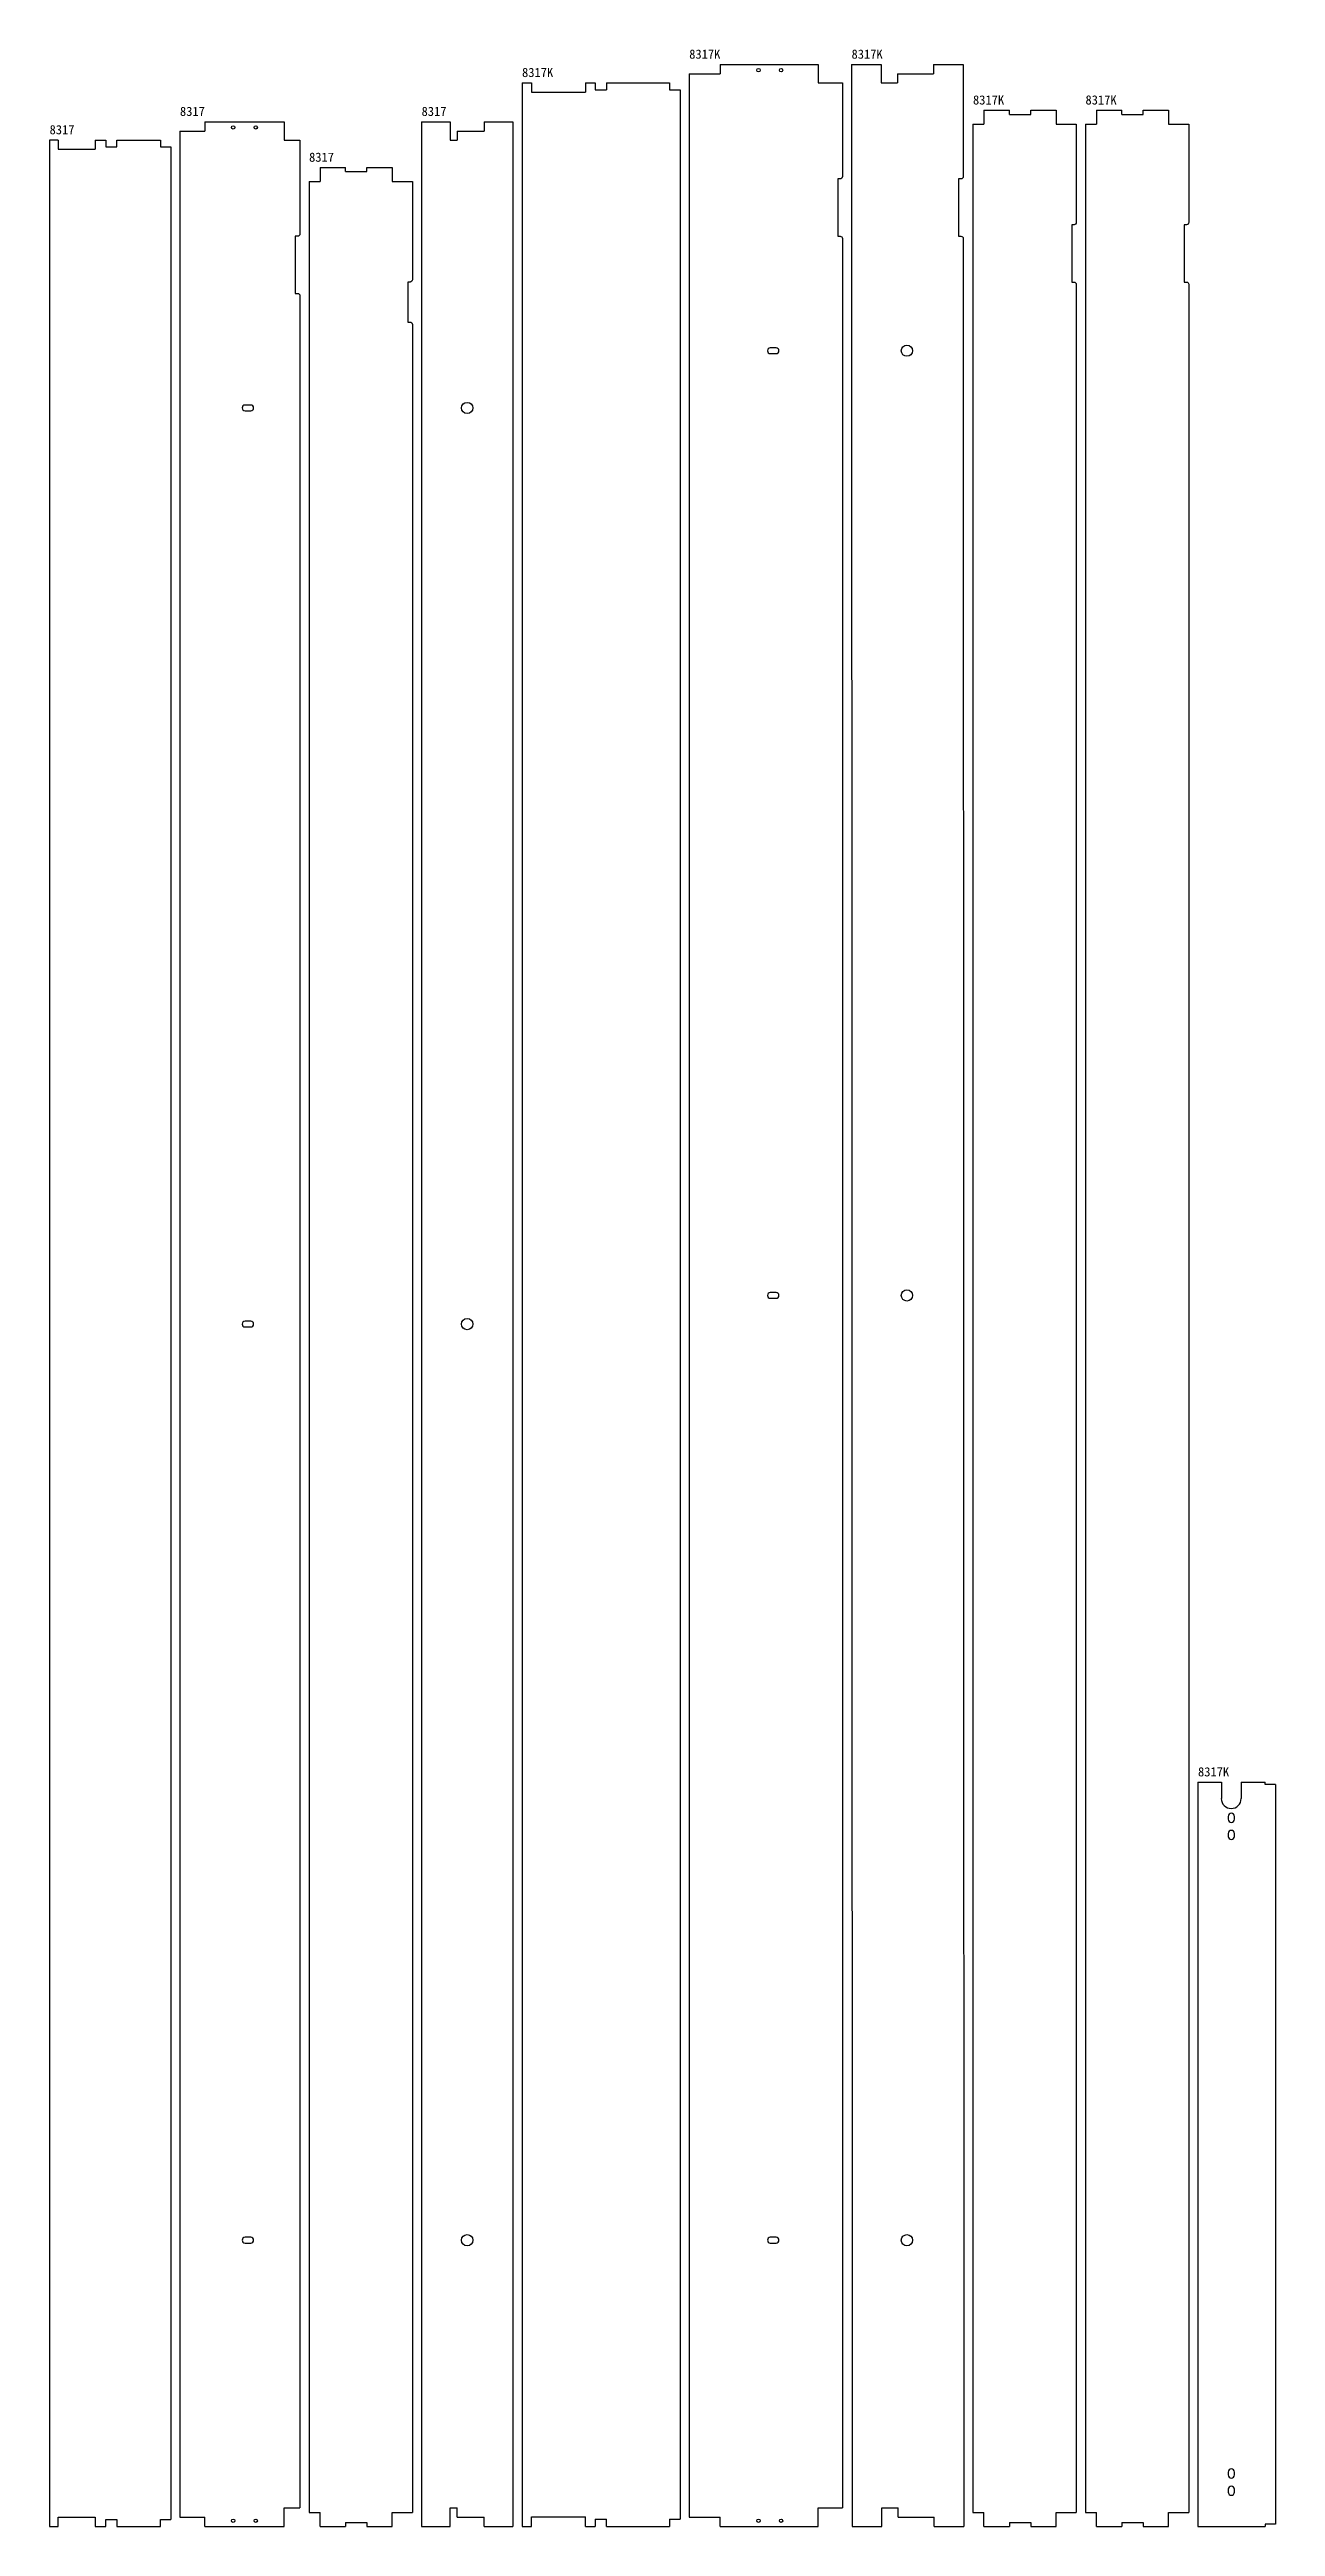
# Model space of a CAD drawing. Header units: metres. Extents: x 0 to 1219, y 0 to 4034.
# Drawn here: x 0 to 1070, y 0 to 2163 of the extents above; entities that cross this region are included whole.
import ezdxf

# ---------------------------------------------------------------- set-up
doc = ezdxf.new("R2010")
doc.units = ezdxf.units.M

msp = doc.modelspace()

# ---------------------------------------------------------------- texts
for s, p in [('8317K', (700, 2155)), ('8317K', (412.4, 2139)), ('8317K', (558.3, 2155)), ('8317K', (806, 2115)), ('8317K', (904.2, 2115)), ('8317', (113.8, 2105)), ('8317', (324.7, 2105)), ('8317', (0, 2089)), ('8317', (226.5, 2065)), ('8317K', (1002.4, 655))]:
    msp.add_text(s, height=8).set_placement(p)

# ---------------------------------------------------------------- blocks, each defined once
blk = doc.blocks.new('KB__-___-8317-__7_3')
at = {"color": 7}
for p, q in [((0, 2084), (0, 0)), ((7.5, 2084), (0, 2084)), ((7.5, 2084), (7.5, 2076)), ((39.9, 2084), (49, 2084)), ((39.9, 2084), (39.9, 2076)), ((49, 2084), (49, 2078)), ((49, 2078), (58.6, 2078)), ((58.6, 2078), (58.6, 2084)), ((58.6, 2084), (96.8, 2084)), ((96.8, 2084), (96.8, 2078)), ((96.8, 2078), (105.8, 2078)), ((105.8, 2078), (105.8, 6)), ((7.5, 2076), (39.9, 2076)), ((0, 0), (7.5, 0)), ((7.5, 0), (7.5, 8)), ((7.5, 8), (39.9, 8)), ((39.9, 8), (39.9, 0)), ((39.9, 0), (49, 0)), ((49, 0), (49, 6)), ((49, 6), (58.6, 6)), ((58.6, 6), (58.6, 0)), ((58.6, 0), (96.8, 0)), ((96.8, 0), (96.8, 6)), ((96.8, 6), (105.8, 6))]:
    blk.add_line(p, q, dxfattribs=at)
blk = doc.blocks.new('KB__-___-8317-__4_1')
for p, q in [((21.6, 2100), (21.6, 2091.8)), ((21.6, 2100), (91.1, 2100)), ((91.1, 2100), (91.1, 2083.8)), ((0, 2091.8), (21.6, 2091.8)), ((91.1, 2083.8), (104.7, 2083.8))]:
    blk.add_line(p, q)
at = {"color": 7}
for p, q in [((0, 2091.8), (0, 8.2)), ((0, 8.2), (21.6, 8.2)), ((21.6, 0), (21.6, 8.2)), ((21.6, 0), (91.1, 0)), ((91.1, 0), (91.1, 16.2)), ((91.1, 16.2), (104.7, 16.2))]:
    blk.add_line(p, q, dxfattribs=at)
at = {"color": 0}
blk.add_lwpolyline([(104.7, 2083.8), (104.7, 2002, -0.414214), (102.7, 2000), (100.7, 2000), (100.7, 1950), (102.7, 1950, -0.414214), (104.7, 1948), (104.7, 16.2)], format="xyb", dxfattribs=at)
for points in [[(61.8, 1847.5, 1), (61.8, 1852.5), (56.8, 1852.5, 1), (56.8, 1847.5)], [(61.8, 1047.5, 1), (61.8, 1052.5), (56.8, 1052.5, 1), (56.8, 1047.5)], [(61.8, 247.5, 1), (61.8, 252.5), (56.8, 252.5, 1), (56.8, 247.5)]]:
    blk.add_lwpolyline(points, format="xyb", close=True)
for centre in [(46.5, 2095), (66.2, 2095)]:
    blk.add_circle(centre, 1.5)
at = {"color": 7}
for centre in [(46.5, 5), (66.2, 5)]:
    blk.add_circle(centre, 1.5, dxfattribs=at)
blk = doc.blocks.new('KB__-___-8317-__5_2')
for p, q in [((9.6, 2060), (9.6, 2047.8)), ((9.6, 2060), (31.8, 2060)), ((31.8, 2056.4), (31.8, 2060)), ((31.8, 2056.4), (50.4, 2056.4)), ((50.4, 2060), (72.6, 2060)), ((50.4, 2056.4), (50.4, 2060)), ((72.6, 2060), (72.6, 2047.8)), ((0, 2047.8), (9.6, 2047.8)), ((72.6, 2047.8), (90.2, 2047.8))]:
    blk.add_line(p, q)
at = {"color": 7}
for p, q in [((0, 2047.8), (0, 12.2)), ((0, 12.2), (9.6, 12.2)), ((9.6, 0), (9.6, 12.2)), ((9.6, 0), (31.8, 0)), ((31.8, 3.6), (50.4, 3.6)), ((31.8, 3.6), (31.8, 0)), ((50.4, 3.6), (50.4, 0)), ((50.4, 0), (72.6, 0)), ((72.6, 0), (72.6, 12.2)), ((72.6, 12.2), (90.2, 12.2))]:
    blk.add_line(p, q, dxfattribs=at)
at = {"color": 0}
blk.add_lwpolyline([(90.2, 2047.8), (90.2, 1962, -0.414214), (88.2, 1960), (86.2, 1960), (86.2, 1925), (88.2, 1925, -0.414214), (90.2, 1923), (90.2, 12.2)], format="xyb", dxfattribs=at)
blk = doc.blocks.new('KB__-___-8317-__8_4')
at = {"color": 7}
for p, q in [((0, 2100), (0, 0)), ((0, 0), (25, 0)), ((25, 0), (25, 16.2)), ((25, 16.2), (31.1, 16.2)), ((31.1, 8.2), (31.1, 16.2)), ((31.1, 8.2), (54.7, 8.2)), ((54.7, 0), (54.7, 8.2)), ((54.7, 0), (79.7, 0))]:
    blk.add_line(p, q, dxfattribs=at)
for p, q in [((0, 2100), (25, 2100)), ((25, 2100), (25, 2083.8)), ((54.7, 2100), (54.7, 2091.8)), ((54.7, 2100), (79.7, 2100)), ((25, 2083.8), (31.1, 2083.8)), ((31.1, 2091.8), (31.1, 2083.8)), ((31.1, 2091.8), (54.7, 2091.8))]:
    blk.add_line(p, q)
at = {"color": 0}
blk.add_line((79.7, 2100), (79.7, 0), dxfattribs=at)
for centre in [(39.8, 1850), (39.8, 1050)]:
    blk.add_circle(centre, 4.9)
at = {"color": 7}
blk.add_circle((39.8, 250), 4.9, dxfattribs=at)
blk = doc.blocks.new('KB__-___-8317K-__8_10')
at = {"color": 7}
for p, q in [((0, 2134), (0, 0)), ((0, 2134), (8.2, 2134)), ((8.2, 2134), (8.2, 2125.7)), ((8.2, 2125.7), (55.5, 2125.7)), ((55.5, 2134), (63.9, 2134)), ((55.5, 2134), (55.5, 2125.7)), ((63.9, 2134), (63.9, 2127.7)), ((63.9, 2127.7), (73.7, 2127.7)), ((73.7, 2134), (128.6, 2134)), ((73.7, 2134), (73.7, 2127.7)), ((128.6, 2134), (128.6, 2127.7)), ((128.6, 2127.7), (137.9, 2127.7)), ((137.9, 2127.7), (137.9, 6.3)), ((0, 0), (8.2, 0)), ((8.2, 8.3), (55.5, 8.3)), ((8.2, 0), (8.2, 8.3)), ((55.5, 0), (55.5, 8.3)), ((55.5, 0), (63.9, 0)), ((63.9, 6.3), (63.9, 0)), ((63.9, 6.3), (73.7, 6.3)), ((73.7, 0), (73.7, 6.3)), ((73.7, 0), (128.6, 0)), ((128.6, 6.3), (128.6, 0)), ((128.6, 6.3), (137.9, 6.3))]:
    blk.add_line(p, q, dxfattribs=at)
blk = doc.blocks.new('KB__-___-8317K-__7_9')
at = {"color": 7}
for p, q in [((0, 2141.8), (0, 8.2)), ((0, 8.2), (27.1, 8.2)), ((27.1, 0), (27.1, 8.2)), ((27.1, 0), (112.6, 0)), ((112.6, 0), (112.6, 16.2)), ((112.6, 16.2), (133.7, 16.2))]:
    blk.add_line(p, q, dxfattribs=at)
for p, q in [((0, 2141.8), (27.1, 2141.8)), ((27.1, 2150), (27.1, 2141.8)), ((27.1, 2150), (112.6, 2150)), ((112.6, 2150), (112.6, 2133.8)), ((112.6, 2133.8), (133.7, 2133.8))]:
    blk.add_line(p, q)
at = {"color": 0}
blk.add_lwpolyline([(133.7, 2133.8), (133.7, 2052, -0.414214), (131.7, 2050), (129.7, 2050), (129.7, 2000), (131.7, 2000, -0.414214), (133.7, 1998), (133.7, 16.2)], format="xyb", dxfattribs=at)
for points in [[(75.8, 1897.5, 1), (75.8, 1902.5), (70.8, 1902.5, 1), (70.8, 1897.5)], [(75.8, 1072.5, 1), (75.8, 1077.5), (70.8, 1077.5, 1), (70.8, 1072.5)], [(75.8, 247.5, 1), (75.8, 252.5), (70.8, 252.5, 1), (70.8, 247.5)]]:
    blk.add_lwpolyline(points, format="xyb", close=True)
for centre in [(60.5, 2145), (80.2, 2145)]:
    blk.add_circle(centre, 1.5)
at = {"color": 7}
for centre in [(60.5, 5), (80.2, 5)]:
    blk.add_circle(centre, 1.5, dxfattribs=at)
blk = doc.blocks.new('KB__-___-8317K-__4_6')
at = {"color": 7}
for p, q in [((0, 2150), (0.5, 0)), ((0, 2150), (26, 2150)), ((26, 2150), (26, 2133.8)), ((40.2, 2141.8), (40.2, 2133.8)), ((40.2, 2141.8), (71.5, 2141.8)), ((71.5, 2150), (71.5, 2141.8)), ((71.5, 2150), (97.5, 2150)), ((26, 2133.8), (40.2, 2133.8)), ((0.5, 0), (26.5, 0)), ((26.5, 0), (26.5, 16.2)), ((26.5, 16.2), (40.7, 16.2)), ((40.7, 8.2), (40.7, 16.2)), ((40.7, 8.2), (72, 8.2)), ((72, 0), (72, 8.2)), ((72, 0), (98, 0))]:
    blk.add_line(p, q, dxfattribs=at)
at = {"color": 0}
blk.add_lwpolyline([(97.5, 2150), (97.5, 2052, -0.414214), (95.5, 2050), (93.5, 2050), (93.5, 2000), (95.5, 2000, -0.414214), (97.5, 1998), (98, 0)], format="xyb", dxfattribs=at)
for centre in [(48.3, 1900), (48.3, 1075)]:
    blk.add_circle(centre, 4.9)
at = {"color": 7}
blk.add_circle((48.3, 250), 4.9, dxfattribs=at)
blk = doc.blocks.new('KB__-___-8317K-__5_7')
for p, q in [((9.6, 2110), (9.6, 2097.8)), ((9.6, 2110), (31.8, 2110)), ((31.8, 2106.4), (31.8, 2110)), ((31.8, 2106.4), (50.4, 2106.4)), ((50.4, 2110), (72.6, 2110)), ((50.4, 2106.4), (50.4, 2110)), ((72.6, 2110), (72.6, 2097.8)), ((0, 2097.8), (9.6, 2097.8)), ((72.6, 2097.8), (90.2, 2097.8))]:
    blk.add_line(p, q)
at = {"color": 7}
for p, q in [((0, 2097.8), (0, 12.2)), ((0, 12.2), (9.6, 12.2)), ((9.6, 0), (9.6, 12.2)), ((9.6, 0), (31.8, 0)), ((31.8, 3.6), (50.4, 3.6)), ((31.8, 3.6), (31.8, 0)), ((50.4, 3.6), (50.4, 0)), ((50.4, 0), (72.6, 0)), ((72.6, 0), (72.6, 12.2)), ((72.6, 12.2), (90.2, 12.2))]:
    blk.add_line(p, q, dxfattribs=at)
at = {"color": 0}
blk.add_lwpolyline([(90.2, 2097.8), (90.2, 2012, -0.414214), (88.2, 2010), (86.2, 2010), (86.2, 1960), (88.2, 1960, -0.414214), (90.2, 1958), (90.2, 12.2)], format="xyb", dxfattribs=at)
blk = doc.blocks.new('KB__-___-8317K-__6_8')
for p, q in [((9.6, 2110), (9.6, 2097.8)), ((9.6, 2110), (31.8, 2110)), ((31.8, 2106.4), (31.8, 2110)), ((31.8, 2106.4), (50.4, 2106.4)), ((50.4, 2110), (72.6, 2110)), ((50.4, 2106.4), (50.4, 2110)), ((72.6, 2110), (72.6, 2097.8)), ((0, 2097.8), (9.6, 2097.8)), ((72.6, 2097.8), (90.2, 2097.8))]:
    blk.add_line(p, q)
at = {"color": 7}
for p, q in [((0, 2097.8), (0, 12.2)), ((0, 12.2), (9.6, 12.2)), ((9.6, 0), (9.6, 12.2)), ((9.6, 0), (31.8, 0)), ((31.8, 3.6), (50.4, 3.6)), ((31.8, 3.6), (31.8, 0)), ((50.4, 3.6), (50.4, 0)), ((50.4, 0), (72.6, 0)), ((72.6, 0), (72.6, 12.2)), ((72.6, 12.2), (90.2, 12.2))]:
    blk.add_line(p, q, dxfattribs=at)
at = {"color": 0}
blk.add_lwpolyline([(90.2, 2097.8), (90.2, 2012, -0.414214), (88.2, 2010), (86.2, 2010), (86.2, 1960), (88.2, 1960, -0.414214), (90.2, 1958), (90.2, 12.2)], format="xyb", dxfattribs=at)
blk = doc.blocks.new('KB__-___-8317K-__3_5')
for p, q in [((0, 650), (0, 0)), ((0, 650), (20.4, 650)), ((20.4, 650), (20.4, 635.6)), ((37.7, 650), (37.7, 635.6)), ((37.7, 650), (58.6, 650)), ((58.6, 648), (58.6, 650)), ((67.6, 648), (58.6, 648)), ((67.6, 648), (67.6, 2)), ((0, 0), (58.6, 0)), ((67.6, 2), (58.6, 2)), ((58.6, 2), (58.6, 0))]:
    blk.add_line(p, q)
for points in [[(31.8, 620.1, 1), (26.3, 620.1), (26.3, 617.6, 1), (31.8, 617.6)], [(31.8, 605.1, 1), (26.3, 605.1), (26.3, 602.6, 1), (31.8, 602.6)], [(31.8, 47.5, 1), (26.3, 47.5), (26.3, 45, 1), (31.8, 45)], [(31.8, 32.5, 1), (26.3, 32.5), (26.3, 30, 1), (31.8, 30)]]:
    blk.add_lwpolyline(points, format="xyb", close=True)
blk.add_arc((29, 635.6), 8.65, 180, 0)

# ---------------------------------------------------------------- block references
for name, p in [('KB__-___-8317K-__7_9', (558.3, 0)), ('KB__-___-8317K-__4_6', (700, 0)), ('KB__-___-8317K-__8_10', (412.4, 0)), ('KB__-___-8317-__4_1', (113.8, 0)), ('KB__-___-8317-__8_4', (324.7, 0)), ('KB__-___-8317K-__5_7', (806, 0)), ('KB__-___-8317K-__6_8', (904.2, 0)), ('KB__-___-8317-__7_3', (0, 0)), ('KB__-___-8317-__5_2', (226.5, 0)), ('KB__-___-8317K-__3_5', (1002.4, 0))]:
    msp.add_blockref(name, p)

msp.set_redraw_order([(e.dxf.handle, doc.entitydb.next_handle()) for e in msp.query("TEXT MTEXT ATTDEF DIMENSION ARC_DIMENSION")])  # texts and dimensions are drawn at this point

doc.saveas('drawing.dxf')
